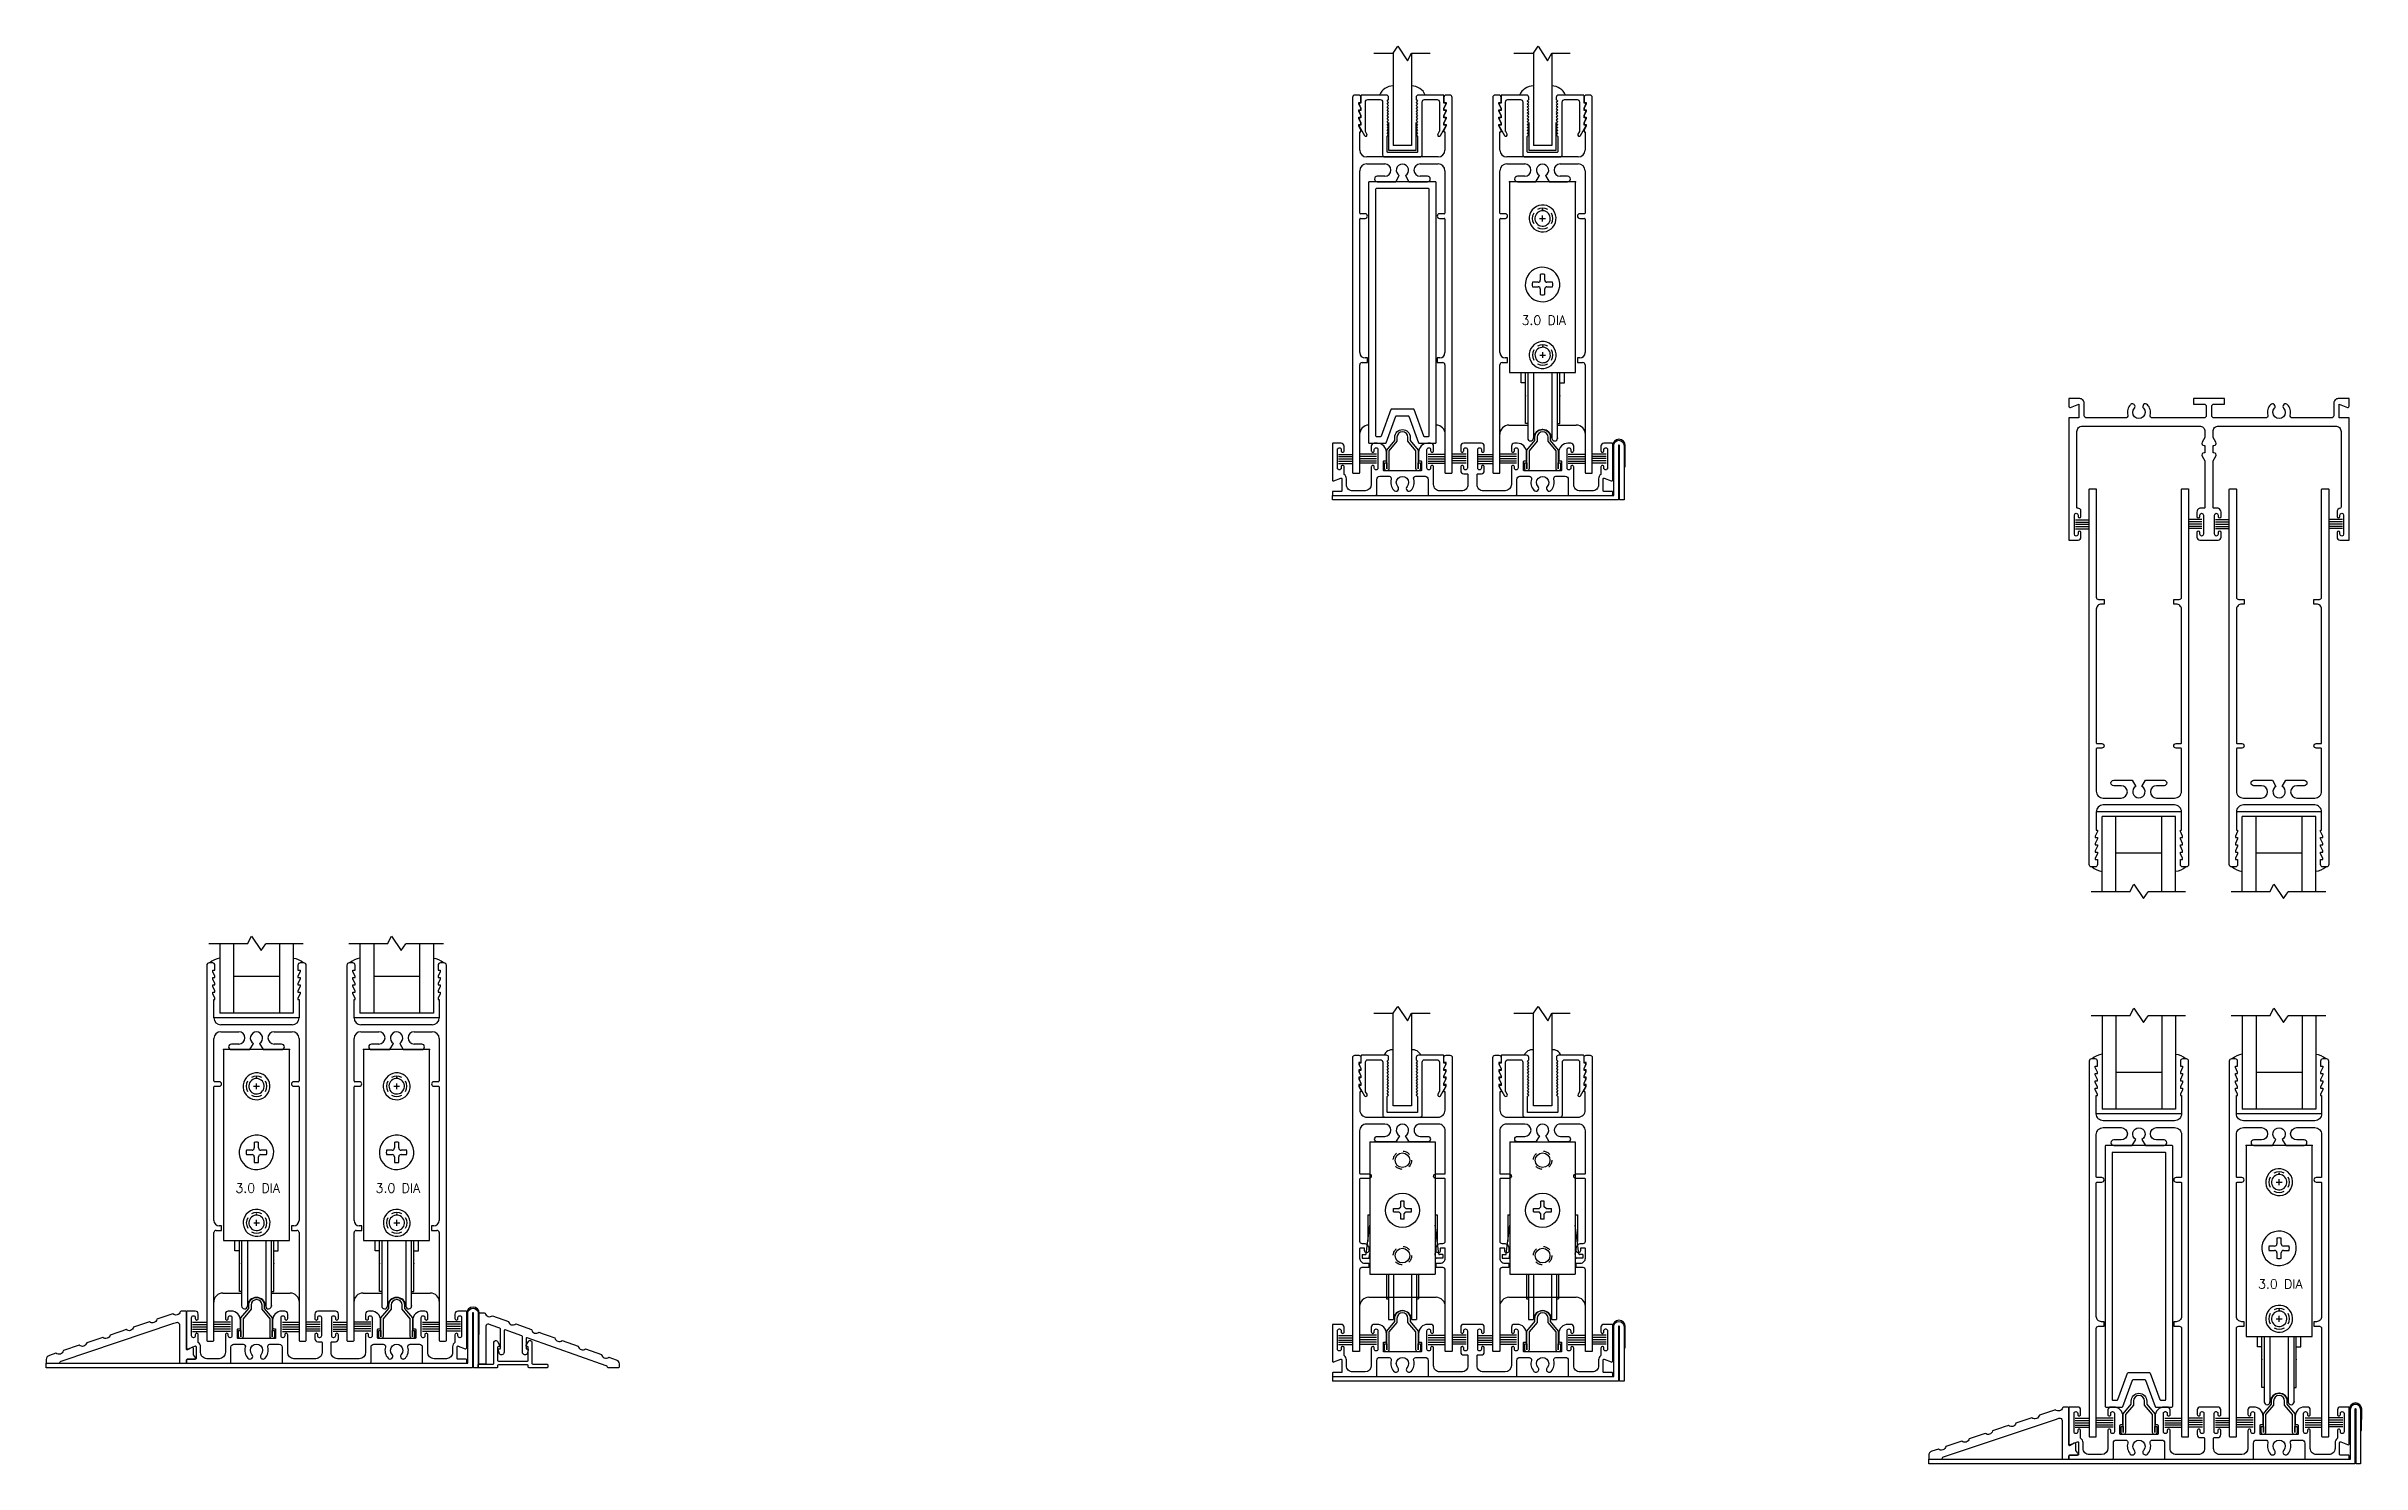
# Model space of a CAD drawing. Extents: x -31.7 to 55.9, y -31.6 to 29.
# Drawn here: x -8.7 to 22.83, y 9.65 to 28.96 of the extents above; entities that cross this region are included whole.
import ezdxf
from ezdxf.enums import TextEntityAlignment as Align

# ---------------------------------------------------------------- set-up
doc = ezdxf.new("R2010")
doc.units = 0
doc.header["$LTSCALE"] = 0.25
doc.header["$MEASUREMENT"] = 0
doc.linetypes.add('HIDDEN', pattern=[0.375, 0.25, -0.125])
doc.layers.get('0').update_dxf_attribs({"linetype": 'CONTINUOUS'})
for name, color, linetype in [('00', 7, 'CONTINUOUS'), ('FRAME', 1, 'CONTINUOUS'), ('GLASS', 7, 'CONTINUOUS'), ('GLASS-VINYL', 7, 'CONTINUOUS'), ('HEM COVER', 4, 'CONTINUOUS'), ('MISC', 7, 'CONTINUOUS'), ('RISER', 7, 'CONTINUOUS'), ('SASH', 5, 'CONTINUOUS'), ('SEAL', 7, 'CONTINUOUS'), ('SILL-PAN', 7, 'CONTINUOUS'), ('TEXT', 7, 'CONTINUOUS'), ('TRACK', 7, 'CONTINUOUS'), ('VENT', 5, 'CONTINUOUS')]:
    doc.layers.add(name, color=color, linetype=linetype)
doc.styles.get("Standard").update_dxf_attribs({"font": 'simplex.shx'})

# ---------------------------------------------------------------- blocks, each defined once
blk = doc.blocks.new('MAMMOTH B-RAIL')
at = {"color": 0}
for p, q in [((-0.677, 1.149), (-0.677, -3.96)), ((-0.596, 1.18), (-0.646, 1.18)), ((-0.595, 1.08), (-0.565, 1.08)), ((-0.595, 1.06), (-0.595, 1.08)), ((-0.565, 1), (-0.595, 1.06)), ((-0.595, 0.98), (-0.565, 0.98)), ((-0.595, 0.96), (-0.595, 0.98)), ((-0.565, 0.9), (-0.595, 0.96)), ((-0.565, 1.08), (-0.565, 1.149)), ((-0.565, 0.98), (-0.565, 1)), ((0.565, 1.149), (0.565, 1.08)), ((0.565, 1.08), (0.595, 1.08)), ((0.595, 1.06), (0.565, 1)), ((0.565, 1), (0.565, 0.98)), ((0.565, 0.98), (0.595, 0.98)), ((0.595, 0.96), (0.565, 0.9)), ((0.595, 1.08), (0.595, 1.06)), ((0.595, 0.98), (0.595, 0.96)), ((0.646, 1.18), (0.596, 1.18)), ((0.677, -3.96), (0.677, 1.149)), ((-0.595, 0.88), (-0.565, 0.88)), ((-0.595, 0.86), (-0.595, 0.88)), ((-0.565, 0.8), (-0.595, 0.86)), ((-0.595, 0.78), (-0.565, 0.78)), ((-0.595, 0.76), (-0.595, 0.78)), ((-0.565, 0.7), (-0.595, 0.76)), ((-0.58, 0.68), (-0.565, 0.68)), ((-0.58, 0.431), (-0.58, 0.68)), ((-0.565, 0.88), (-0.565, 0.9)), ((-0.565, 0.78), (-0.565, 0.8)), ((-0.565, 0.68), (-0.565, 0.7)), ((0.565, 0.9), (0.565, 0.88)), ((0.565, 0.88), (0.595, 0.88)), ((0.595, 0.86), (0.565, 0.8)), ((0.565, 0.8), (0.565, 0.78)), ((0.565, 0.78), (0.595, 0.78)), ((0.595, 0.76), (0.565, 0.7)), ((0.565, 0.7), (0.565, 0.68)), ((0.565, 0.68), (0.58, 0.68)), ((0.58, 0.68), (0.58, 0.431)), ((0.595, 0.88), (0.595, 0.86)), ((0.595, 0.78), (0.595, 0.76)), ((0.486, 0.337), (-0.486, 0.337)), ((-0.58, -0.427), (-0.58, 0.149)), ((-0.486, 0.243), (-0.241, 0.243)), ((-0.241, 0.075), (-0.342, 0.075)), ((-0.342, 0), (-0.09, 0)), ((-0.09, 0), (-0.042, 0.083)), ((0.042, 0.083), (0.09, 0)), ((0.09, 0), (0.342, 0)), ((0.241, 0.243), (0.486, 0.243)), ((0.342, 0.075), (0.241, 0.075)), ((0.58, 0.149), (0.58, -0.427)), ((-0.58, -2.328), (-0.58, -0.509)), ((-0.506, -0.437), (-0.57, -0.437)), ((-0.57, -0.499), (-0.506, -0.499)), ((0.57, -0.437), (0.506, -0.437)), ((0.506, -0.499), (0.57, -0.499)), ((0.58, -0.509), (0.58, -2.328)), ((-0.58, -3.96), (-0.58, -2.493)), ((-0.549, -2.462), (-0.475, -2.462)), ((-0.475, -2.4), (-0.508, -2.4)), ((-0.475, -2.462), (-0.475, -2.4)), ((0.475, -2.4), (0.475, -2.462)), ((0.508, -2.4), (0.475, -2.4)), ((0.475, -2.462), (0.549, -2.462)), ((0.58, -2.493), (0.58, -3.96)), ((-0.667, -3.97), (-0.59, -3.97)), ((0.59, -3.97), (0.667, -3.97))]:
    blk.add_line(p, q, dxfattribs=at)
for centre, radius, start, end in [((-0.646, 1.149), 0.031, 90, 180), ((-0.596, 1.149), 0.031, 0, 90), ((0.596, 1.149), 0.031, 90, 180), ((0.646, 1.149), 0.031, 360, 90), ((-0.486, 0.431), 0.094, 180, 270), ((0.486, 0.431), 0.094, 270, 0), ((-0.486, 0.149), 0.094, 90, 180), ((-0.342, 0.037), 0.0375, 90, 270), ((-0.241, 0.159), 0.084, 270, 90), ((0, 0.156), 0.084, 300, 240), ((0.241, 0.159), 0.084, 90, 270), ((0.342, 0.037), 0.0375, 270, 90), ((0.486, 0.149), 0.094, 0, 90), ((-0.57, -0.427), 0.01, 180, 270), ((-0.57, -0.509), 0.01, 90, 180), ((-0.506, -0.468), 0.031, 0, 90), ((-0.506, -0.468), 0.031, 270, 0), ((0.506, -0.468), 0.031, 90, 180), ((0.506, -0.468), 0.031, 180, 270), ((0.57, -0.427), 0.01, 270, 0), ((0.57, -0.509), 0.01, 360, 90), ((-0.508, -2.328), 0.072, 180, 270), ((-0.549, -2.493), 0.031, 90, 180), ((0.508, -2.328), 0.072, 270, 0), ((0.549, -2.493), 0.031, 0, 90), ((-0.667, -3.96), 0.01, 180, 270), ((-0.59, -3.96), 0.01, 270, 360), ((0.59, -3.96), 0.01, 180, 270), ((0.667, -3.96), 0.01, 270, 360)]:
    blk.add_arc(centre, radius, start, end, dxfattribs=at)
blk = doc.blocks.new('3742 2-track Sill')
blk.add_lwpolyline([(3.539, 0.052), (3.441, 0.052), (3.371, 0.052, -0.414214), (3.286, 0.137), (3.286, 0.324), (3.286, 0.378, 0.414214), (3.266, 0.398), (3.265, 0.398, 0.414214), (3.246, 0.379), (3.246, 0.363, -0.414214), (3.221, 0.338), (3.22, 0.338, -0.414214), (3.196, 0.363), (3.196, 0.614, -0.414214), (3.22, 0.638), (3.221, 0.638, -0.414214), (3.246, 0.614), (3.246, 0.598, 0.414214), (3.265, 0.578), (3.266, 0.578, 0.414214), (3.286, 0.598), (3.286, 0.66, 0.414214), (3.246, 0.7), (3.213, 0.7), (3.206, 0.7, 0.414214), (3.081, 0.575), (3.081, 0.47, 0.414214), (3.091, 0.46), (3.111, 0.46, -0.414214), (3.121, 0.45), (3.121, 0.335, -0.414214), (3.111, 0.325), (2.613, 0.325, -0.414214), (2.603, 0.335), (2.603, 0.45, -0.414214), (2.613, 0.46), (2.633, 0.46, 0.414214), (2.643, 0.47), (2.643, 0.575, 0.414214), (2.518, 0.7), (2.501, 0.7), (2.478, 0.7, 0.414214), (2.438, 0.66), (2.438, 0.598, 0.414214), (2.458, 0.578), (2.459, 0.578, 0.414214), (2.478, 0.598), (2.478, 0.614, -0.414214), (2.502, 0.638), (2.503, 0.638, -0.414214), (2.528, 0.614), (2.528, 0.363, -0.414214), (2.503, 0.338), (2.502, 0.338, -0.414214), (2.478, 0.363), (2.478, 0.379, 0.414214), (2.459, 0.398), (2.458, 0.398, 0.414214), (2.438, 0.378), (2.438, 0.324), (2.438, 0.14, -0.406851), (2.353, 0.052), (2.298, 0.052), (2.231, 0.052), (2.055, 0.052, -0.414214), (1.97, 0.137), (1.97, 0.175), (1.97, 0.274, -0.414214), (1.98, 0.284), (2.028, 0.284, 0.414214), (2.068, 0.324), (2.068, 0.378, 0.414214), (2.048, 0.398), (2.047, 0.398, 0.414214), (2.028, 0.379), (2.028, 0.363, -0.414214), (2.003, 0.338), (2.002, 0.338, -0.414214), (1.978, 0.363), (1.978, 0.614, -0.414214), (2.002, 0.638), (2.003, 0.638, -0.414214), (2.028, 0.614), (2.028, 0.598, 0.414214), (2.047, 0.578), (2.048, 0.578, 0.414214), (2.068, 0.598), (2.068, 0.66, 0.414214), (2.028, 0.7), (1.947, 0.7), (1.869, 0.7), (1.788, 0.7, 0.414214), (1.748, 0.66), (1.748, 0.598, 0.414214), (1.768, 0.578), (1.769, 0.578, 0.414214), (1.788, 0.598), (1.788, 0.614, -0.414214), (1.812, 0.638), (1.813, 0.638, -0.414214), (1.838, 0.614), (1.838, 0.363, -0.414214), (1.813, 0.338), (1.812, 0.338, -0.414214), (1.788, 0.363), (1.788, 0.379, 0.414214), (1.769, 0.398), (1.768, 0.398, 0.414214), (1.748, 0.378), (1.748, 0.324, 0.414214), (1.788, 0.284), (1.836, 0.284, -0.414214), (1.846, 0.274), (1.846, 0.175), (1.846, 0.137, -0.414214), (1.761, 0.052), (1.566, 0.052), (1.494, 0.052), (1.463, 0.052, -0.414214), (1.378, 0.137), (1.378, 0.324), (1.378, 0.378, 0.414214), (1.358, 0.398), (1.357, 0.398, 0.414214), (1.338, 0.379), (1.338, 0.363, -0.414214), (1.313, 0.338), (1.312, 0.338, -0.414214), (1.288, 0.363), (1.288, 0.614, -0.414214), (1.312, 0.638), (1.313, 0.638, -0.414214), (1.338, 0.614), (1.338, 0.598, 0.414214), (1.357, 0.578), (1.358, 0.578, 0.414214), (1.378, 0.598), (1.378, 0.66, 0.414214), (1.338, 0.7), (1.305, 0.7), (1.298, 0.7, 0.414214), (1.173, 0.575), (1.173, 0.47, 0.414214), (1.183, 0.46), (1.203, 0.46, -0.414214), (1.213, 0.45), (1.213, 0.335, -0.414214), (1.203, 0.325), (0.705, 0.325, -0.414214), (0.695, 0.335), (0.695, 0.45, -0.414214), (0.705, 0.46), (0.725, 0.46, 0.414214), (0.735, 0.47), (0.735, 0.575, 0.414214), (0.61, 0.7), (0.593, 0.7), (0.57, 0.7, 0.414214), (0.53, 0.66), (0.53, 0.598, 0.414214), (0.55, 0.578), (0.551, 0.578, 0.414214), (0.57, 0.598), (0.57, 0.614, -0.414214), (0.594, 0.638), (0.595, 0.638, -0.414214), (0.62, 0.614), (0.62, 0.363, -0.414214), (0.595, 0.338), (0.594, 0.338, -0.414214), (0.57, 0.363), (0.57, 0.379, 0.414214), (0.551, 0.398), (0.55, 0.398, 0.414214), (0.53, 0.378), (0.53, 0.324), (0.53, 0.14, -0.406851), (0.445, 0.052), (0.369, 0.052), (0.277, 0.052, -0.414214), (0.192, 0.137), (0.192, 0.215, 0.250492), (0.16, 0.275), (0.16, 0.378, 0.414214), (0.14, 0.398), (0.139, 0.398, 0.414214), (0.12, 0.379), (0.12, 0.363, -0.414214), (0.095, 0.338), (0.094, 0.338, -0.414214), (0.07, 0.363), (0.07, 0.614, -0.414214), (0.094, 0.638), (0.095, 0.638, -0.414214), (0.12, 0.614), (0.12, 0.598, 0.414214), (0.139, 0.578), (0.14, 0.578, 0.414214), (0.16, 0.598), (0.16, 0.66, 0.414214), (0.12, 0.7), (0.01, 0.7, 0.414214), (0, 0.69), (0, 0.292), (0, 0.202, 0.528549), (0.022, 0.188), (0.116, 0.225, -0.528549), (0.13, 0.215), (0.13, 0.054, -0.414214), (0.12, 0.044), (0.01, 0.044, 0.414214), (0, 0.034), (0, 0, 0.414214), (0.01, -0.01), (0.365, -0.01), (0.436, -0.01), (0.585, -0.01, 0.414214), (0.605, 0.01), (0.605, 0.21, -0.414214), (0.645, 0.25), (0.695, 0.25), (0.772, 0.25, -0.499657), (0.801, 0.21, 0.259642), (0.836, 0.06, 1), (0.892, 0.11, -2.247229), (1.016, 0.11, 1), (1.072, 0.06, 0.259642), (1.107, 0.21, -0.499657), (1.136, 0.25), (1.204, 0.25), (1.263, 0.25, -0.414214), (1.303, 0.21), (1.303, 0, 0.414214), (1.313, -0.01), (1.467, -0.01), (1.503, -0.01), (2.298, -0.01), (2.344, -0.01), (2.493, -0.01, 0.414214), (2.513, 0.01), (2.513, 0.21, -0.414214), (2.553, 0.25), (2.603, 0.25), (2.68, 0.25, -0.499657), (2.709, 0.21, 0.259642), (2.744, 0.06, 1), (2.8, 0.11, -2.247229), (2.924, 0.11, 1), (2.98, 0.06, 0.259642), (3.015, 0.21, -0.499657), (3.044, 0.25), (3.112, 0.25), (3.171, 0.25, -0.414214), (3.211, 0.21), (3.211, 0, 0.414214), (3.221, -0.01), (3.375, -0.01), (3.471, -0.01), (3.806, -0.01, 0.414214), (3.816, 0), (3.816, 0.034, 0.414214), (3.806, 0.044), (3.696, 0.044, -0.414214), (3.686, 0.054), (3.686, 0.215, -0.528549), (3.7, 0.225), (3.794, 0.188, 0.528549), (3.816, 0.202), (3.816, 0.292), (3.816, 0.69, 0.414214), (3.806, 0.7), (3.696, 0.7, 0.414214), (3.656, 0.66), (3.656, 0.598, 0.414214), (3.675, 0.578), (3.676, 0.578, 0.414214), (3.696, 0.598), (3.696, 0.614, -0.414214), (3.72, 0.638), (3.721, 0.638, -0.414214), (3.746, 0.614), (3.746, 0.363, -0.414214), (3.721, 0.338), (3.72, 0.338, -0.414214), (3.696, 0.363), (3.696, 0.379, 0.414214), (3.676, 0.398), (3.676, 0.398, 0.414214), (3.656, 0.378), (3.656, 0.275, 0.250492), (3.624, 0.215), (3.624, 0.137, -0.414214)], format="xyb", close=True)
blk = doc.blocks.new('A$C70F46C86')
at = {"color": 7}
for p, q in [((0.1006, 0.3532), (0.1006, 0.2596)), ((0.1944, 0.3532), (0.1006, 0.3532)), ((0.1162, 0.0231), (0.1162, 0.3376)), ((0.1162, 0.3376), (0.1787, 0.3376)), ((0.1787, 0.0231), (0.1787, 0.3376)), ((0.1944, 0.2596), (0.1944, 0.3532))]:
    blk.add_line(p, q, dxfattribs=at)
blk.add_lwpolyline([(0.2452, 0.0231), (0.1787, 0.0231), (0.1628, 0), (0.1302, 0.0491), (0.1162, 0.0231), (0.0533, 0.0231)], dxfattribs=at)
for centre, start, end in [((0.1162, 0.1855), 202.47772, 270.00084), ((0.1787, 0.1855), 269.99916, 337.52228)]:
    blk.add_arc(centre, 0.0506, start, end, dxfattribs=at)
at = {"layer": 'SASH'}
blk.add_lwpolyline([(0.1006, 0.1816), (0.0956, 0.1866), (0.1006, 0.1916), (0.0956, 0.1966), (0.1006, 0.2016), (0.0956, 0.2066), (0.1006, 0.2116), (0.0956, 0.2166), (0.1006, 0.2216), (0.0956, 0.2266), (0.1006, 0.2316), (0.0956, 0.2366), (0.1006, 0.2416), (0.0956, 0.2466), (0.1006, 0.2516), (0.0956, 0.2566), (0.1006, 0.2616), (0.0956, 0.2666), (0.1006, 0.2716), (0.0956, 0.2766), (0.1006, 0.2816), (0.0956, 0.2866), (0.1006, 0.2916), (0.0956, 0.2966), (0.1006, 0.3016), (0.0956, 0.3066), (0.0956, 0.3589, -0.414214), (0.0981, 0.3614), (0.1969, 0.3614, -0.414214), (0.1994, 0.3589), (0.1994, 0.3066), (0.1944, 0.3016), (0.1994, 0.2966), (0.1944, 0.2916), (0.1994, 0.2866), (0.1944, 0.2816), (0.1994, 0.2766), (0.1944, 0.2716), (0.1994, 0.2666), (0.1944, 0.2616), (0.1994, 0.2566), (0.1944, 0.2516), (0.1994, 0.2466), (0.1944, 0.2416), (0.1994, 0.2366), (0.1944, 0.2316), (0.1994, 0.2266), (0.1944, 0.2216), (0.1994, 0.2166), (0.1944, 0.2116), (0.1994, 0.2066), (0.1944, 0.2016), (0.1994, 0.1966), (0.1944, 0.1916), (0.1994, 0.1866), (0.1944, 0.1816), (0.1944, 0.1739, 0.414214), (0.2021, 0.1661), (0.2862, 0.1661, 0.414214), (0.2887, 0.1686), (0.2887, 0.1936), (0.295, 0.1936), (0.295, 0.1974), (0.2887, 0.2111), (0.2887, 0.2186), (0.295, 0.2186), (0.295, 0.2224), (0.2887, 0.2361), (0.2887, 0.2436), (0.295, 0.2436), (0.295, 0.2474), (0.2887, 0.2611), (0.2887, 0.2686), (0.295, 0.2686), (0.295, 0.2724), (0.2767, 0.3041, 1), (0.268, 0.2991), (0.2729, 0.2906, -0.131652), (0.2732, 0.2894), (0.2732, 0.1894, -0.414214), (0.2655, 0.1816), (0.2226, 0.1816, -0.414214), (0.2149, 0.1894), (0.2149, 0.3691, 0.414214), (0.2071, 0.3769), (0.0879, 0.3769, 0.414214), (0.0801, 0.3691), (0.0801, 0.1894, -0.414214), (0.0724, 0.1816), (0.0295, 0.1816, -0.414214), (0.0217, 0.1894), (0.0217, 0.2894, -0.131652), (0.0221, 0.2906), (0.027, 0.2991, 1), (0.0183, 0.3041), (0, 0.2724), (0, 0.2686), (0.0062, 0.2686), (0.0062, 0.2611), (0, 0.2474), (0, 0.2436), (0.0062, 0.2436), (0.0062, 0.2361), (0, 0.2224), (0, 0.2186), (0.0062, 0.2186), (0.0062, 0.2111), (0, 0.1974), (0, 0.1936), (0.0062, 0.1936), (0.0062, 0.1686, 0.414214), (0.0087, 0.1661), (0.0929, 0.1661, 0.414214), (0.1006, 0.1739)], format="xyb", close=True, dxfattribs=at)
blk = doc.blocks.new('FW1020 STD SILL')
blk.add_lwpolyline([(0.075, 0.457, 1), (-0.075, 0.457), (-0.075, 0.402), (-0.184, 0.272), (-0.184, 0.03, -1), (-0.244, 0.03), (-0.244, 0.109), (-0.214, 0.109), (-0.214, 0.027), (-0.214, 0.283), (-0.105, 0.413), (-0.105, 0.457, -1), (0.105, 0.457), (0.105, 0.413), (0.214, 0.283), (0.214, 0.027), (0.214, 0.109), (0.244, 0.109), (0.244, 0.03, -1), (0.184, 0.03), (0.184, 0.272), (0.075, 0.402)], format="xyb", close=True)
blk = doc.blocks.new('2-track head')
blk.add_lwpolyline([(1.983, -0.752), (1.983, -0.491, -1), (2.033, -0.491), (2.033, -0.509, 1), (2.073, -0.509), (2.073, -0.452, 0.348676), (2.033, -0.398), (1.973, -0.398, -0.414214), (1.963, -0.388), (1.963, 0.245), (2.001, 0.31, 0.57735), (1.975, 0.356), (1.963, 0.356), (1.963, 0.455), (1.975, 0.455, 0.57735), (2.001, 0.5), (1.963, 0.566), (1.963, 0.646, -0.414214), (2.038, 0.721), (3.631, 0.721, -0.414214), (3.706, 0.646), (3.706, -0.386, -0.373445), (3.697, -0.396, 0.383001), (3.651, -0.452), (3.651, -0.509, 1), (3.691, -0.509), (3.691, -0.491, -1), (3.741, -0.491), (3.741, -0.752, -1), (3.691, -0.752), (3.691, -0.729, 1), (3.651, -0.729), (3.651, -0.791, 0.414214), (3.691, -0.832), (3.816, -0.832), (3.816, 0.831), (3.681, 0.831), (3.681, 1.019), (3.794, 0.975, 0.528549), (3.816, 0.99), (3.816, 1.094), (3.668, 1.094, 0.414214), (3.606, 1.032), (3.606, 0.862, -0.414214), (3.575, 0.831), (3.045, 0.831, -0.485225), (3.015, 0.87, 0.248879), (2.978, 1.012, 1), (2.924, 0.963, -2.265582), (2.8, 0.963, 1), (2.746, 1.012, 0.248879), (2.709, 0.87, -0.485225), (2.679, 0.831), (1.976, 0.831, -0.414214), (1.945, 0.862), (1.945, 0.988, -0.414214), (1.976, 1.019), (2.118, 1.019), (2.118, 1.094), (1.698, 1.094), (1.698, 1.019), (1.84, 1.019, -0.414214), (1.871, 0.988), (1.871, 0.862, -0.414214), (1.84, 0.831), (1.137, 0.831, -0.485225), (1.107, 0.87, 0.248879), (1.07, 1.012, 1), (1.016, 0.963, -2.265582), (0.892, 0.963, 1), (0.838, 1.012, 0.248879), (0.801, 0.87, -0.485225), (0.771, 0.831), (0.241, 0.831, -0.414214), (0.21, 0.862), (0.21, 1.032, 0.414214), (0.148, 1.094), (0, 1.094), (0, 0.99, 0.528549), (0.022, 0.975), (0.135, 1.019), (0.135, 0.831), (0, 0.831), (0, -0.832), (0.125, -0.832, 0.414214), (0.165, -0.791), (0.165, -0.729, 1), (0.125, -0.729), (0.125, -0.752, -1), (0.075, -0.752), (0.075, -0.491, -1), (0.125, -0.491), (0.125, -0.509, 1), (0.165, -0.509), (0.165, -0.438, 0.443866), (0.121, -0.398, -0.443866), (0.11, -0.388), (0.11, 0.646, -0.414214), (0.185, 0.721), (1.778, 0.721, -0.414214), (1.853, 0.646), (1.853, 0.566), (1.815, 0.5, 0.57735), (1.841, 0.455), (1.853, 0.455), (1.853, 0.356), (1.841, 0.356, 0.57735), (1.815, 0.31), (1.853, 0.245), (1.853, -0.388, -0.414214), (1.843, -0.398), (1.783, -0.398, 0.348676), (1.743, -0.452), (1.743, -0.509, 1), (1.783, -0.509), (1.783, -0.491, -1), (1.833, -0.491), (1.833, -0.752, -1), (1.783, -0.752), (1.783, -0.729, 1), (1.743, -0.729), (1.743, -0.791, 0.414214), (1.783, -0.832), (1.908, -0.832), (2.033, -0.832, 0.414214), (2.073, -0.791), (2.073, -0.729, 1), (2.033, -0.729), (2.033, -0.752, -1)], format="xyb", close=True)
blk = doc.blocks.new('3027 MAMMOTH B-RAIL')
at = {"color": 0}
blk.add_lwpolyline([(0.475, -0.624, 0.414214), (0.506, -0.655), (0.57, -0.655, -0.414214), (0.58, -0.665), (0.58, -2.484, -0.414214), (0.508, -2.556), (0.475, -2.556), (0.475, -2.618), (0.549, -2.618, -0.414214), (0.58, -2.649), (0.58, -4.116, 0.414214), (0.59, -4.126), (0.667, -4.126, 0.414214), (0.677, -4.116), (0.677, 0.993, 0.414214), (0.646, 1.024), (0.596, 1.024, 0.414214), (0.565, 0.993), (0.565, 0.924), (0.595, 0.924), (0.595, 0.904), (0.565, 0.844), (0.565, 0.824), (0.595, 0.824), (0.595, 0.804), (0.565, 0.744), (0.565, 0.724), (0.595, 0.724), (0.595, 0.704), (0.565, 0.644), (0.565, 0.624), (0.595, 0.624), (0.595, 0.604), (0.565, 0.544), (0.565, 0.524), (0.58, 0.524), (0.58, 0.275, -0.414214), (0.486, 0.181), (-0.486, 0.181, -0.414214), (-0.58, 0.275), (-0.58, 0.524), (-0.565, 0.524), (-0.565, 0.544), (-0.595, 0.604), (-0.595, 0.624), (-0.565, 0.624), (-0.565, 0.644), (-0.595, 0.704), (-0.595, 0.724), (-0.565, 0.724), (-0.565, 0.744), (-0.595, 0.804), (-0.595, 0.824), (-0.565, 0.824), (-0.565, 0.844), (-0.595, 0.904), (-0.595, 0.924), (-0.565, 0.924), (-0.565, 0.993, 0.414214), (-0.596, 1.024), (-0.646, 1.024, 0.414214), (-0.677, 0.993), (-0.677, -4.116, 0.414214), (-0.667, -4.126), (-0.59, -4.126, 0.414214), (-0.58, -4.116), (-0.58, -2.649, -0.414214), (-0.549, -2.618), (-0.475, -2.618), (-0.475, -2.556), (-0.508, -2.556, -0.414214), (-0.58, -2.484), (-0.58, -0.665, -0.414214), (-0.57, -0.655), (-0.506, -0.655, 0.414214), (-0.475, -0.624, 0.414214), (-0.506, -0.593), (-0.57, -0.593, -0.414214), (-0.58, -0.583), (-0.58, -0.007, -0.414214), (-0.486, 0.087), (-0.241, 0.087, -1), (-0.241, -0.081), (-0.343, -0.081, 1), (-0.343, -0.156), (-0.09, -0.156), (-0.042, -0.073, -3.732051), (0.042, -0.073), (0.09, -0.156), (0.342, -0.156, 1), (0.342, -0.081), (0.241, -0.081, -1), (0.241, 0.087), (0.486, 0.087, -0.414214), (0.58, -0.007), (0.58, -0.583, -0.414214), (0.57, -0.593), (0.506, -0.593, 0.414214)], format="xyb", close=True, dxfattribs=at)
blk = doc.blocks.new('Roller Assy 3p0 Dia - Side(EX)')
at = {"color": 7}
for p, q in [((-0.45, 0), (-0.45, -2.6)), ((0.45, 0), (-0.45, 0)), ((0.45, -2.6), (0.45, 0)), ((-0.06, -1.37), (-0.137, -1.37)), ((-0.137, -1.43), (-0.06, -1.43)), ((-0.03, -1.263), (-0.03, -1.34)), ((-0.03, -1.46), (-0.03, -1.537)), ((0.03, -1.34), (0.03, -1.263)), ((0.03, -1.537), (0.03, -1.46)), ((0.137, -1.37), (0.06, -1.37)), ((0.06, -1.43), (0.137, -1.43)), ((-0.45, -2.6), (0.45, -2.6)), ((-0.293, -2.74), (-0.293, -2.6)), ((-0.231, -2.74), (-0.293, -2.74)), ((0.235, -2.74), (0.297, -2.74)), ((0.297, -2.74), (0.297, -2.6))]:
    blk.add_line(p, q, dxfattribs=at)
at = {"linetype": 'Continuous'}
for p, q in [((-0.039, -0.5), (0.041, -0.5)), ((0.001, -0.54), (0.001, -0.46)), ((-0.038, -2.36), (0.042, -2.36)), ((0.002, -2.4), (0.002, -2.32))]:
    blk.add_line(p, q, dxfattribs=at)
for p, q in [((-0.233, -3.294), (-0.233, -2.6)), ((-0.202, -2.6), (-0.202, -3.492)), ((-0.124, -2.6), (-0.124, -3.494)), ((0.126, -2.6), (0.126, -3.494)), ((0.204, -3.492), (0.204, -2.6)), ((0.235, -3.294), (0.235, -2.6)), ((-0.202, -3.294), (-0.233, -3.294)), ((0.204, -3.294), (0.235, -3.294))]:
    blk.add_line(p, q)
at = {"color": 7}
for centre, radius, start, end in [((0.001, -0.5), 0.183, 106.169, 106.1378), ((0.001, -0.5), 0.105, 131.0231, 130.9828), ((0, -1.4), 0.235, 117.4668, 117.4309), ((0, -1.4), 0.14, 77.6505, 102.3495), ((0, -1.4), 0.14, 167.6505, 192.3495), ((-0.06, -1.34), 0.03, 270, 0), ((-0.06, -1.46), 0.03, 0, 90), ((0, -1.4), 0.14, 257.6505, 282.3495), ((0.06, -1.34), 0.03, 180, 270), ((0.06, -1.46), 0.03, 90, 180), ((0, -1.4), 0.14, 347.6505, 12.3495), ((0.002, -2.36), 0.183, 106.169, 106.1378), ((0.002, -2.36), 0.105, 131.0231, 130.9828)]:
    blk.add_arc(centre, radius, start, end, dxfattribs=at)
at = {"color": 7, "linetype": 'Continuous'}
for centre, start, end in [((0.001, -0.5), 150, 210), ((0.001, -0.5), 60, 120), ((0.001, -0.5), 240, 300), ((0.001, -0.5), 330, 30), ((0.002, -2.36), 150, 210), ((0.002, -2.36), 60, 120), ((0.002, -2.36), 240, 300), ((0.002, -2.36), 330, 30)]:
    blk.add_arc(centre, 0.14, start, end, dxfattribs=at)
for centre, radius, start, end in [((0.001, -3.5), 0.125, 2.8293, 177.1707), ((-0.163, -3.492), 0.0391, 180, 357.1707), ((0.165, -3.492), 0.0391, 182.8293, 0)]:
    blk.add_arc(centre, radius, start, end)
at = {"color": 7, "linetype": 'ByBlock'}
for p in [(-0.45, 0), (0.45, 0), (0.001, -0.38), (0.002, -2.24)]:
    blk.add_point(p, dxfattribs=at)
at = {"color": 0, "linetype": 'ByBlock'}
for p in [(-0.45, 0), (-0.45, 0), (0.45, 0), (0.45, 0), (-0.233, -2.915), (0.235, -2.915), (0.001, -3.375), (-0.124, -3.494), (0.204, -3.492)]:
    blk.add_point(p, dxfattribs=at)
blk.add_text('3.0 DIA', height=0.125).set_placement((0.017, -1.949), align=Align.CENTER)
blk = doc.blocks.new('3762 Mammoth Setting Block')
for points in [[(0.079, -3.187, -0.315299), (0.088, -3.194), (0.22, -3.555, 0.315299), (0.229, -3.562), (0.45, -3.562, 0.414214), (0.46, -3.552), (0.46, -0.01, 0.414214), (0.45, 0), (-0.45, 0, 0.414214), (-0.46, -0.01), (-0.46, -3.552, 0.414214), (-0.45, -3.562), (-0.229, -3.562, 0.315299), (-0.22, -3.555), (-0.088, -3.194, -0.315299), (-0.079, -3.187)], [(0.144, -3.093, -0.315299), (0.154, -3.1), (0.285, -3.461, 0.315299), (0.295, -3.468), (0.356, -3.468, 0.414214), (0.366, -3.458), (0.366, -0.104, 0.414214), (0.356, -0.094), (-0.356, -0.094, 0.414214), (-0.366, -0.104), (-0.366, -3.458, 0.414214), (-0.356, -3.468), (-0.295, -3.468, 0.315299), (-0.285, -3.461), (-0.154, -3.1, -0.315299), (-0.144, -3.093)]]:
    blk.add_lwpolyline(points, format="xyb", close=True)
blk = doc.blocks.new('3752 RISER')
at = {"color": 1}
blk.add_lwpolyline([(0.122, -0.364), (0.095, -0.328), (0.095, -0.241, 0.57735), (0.071, -0.227), (0.015, -0.259, -0.57735), (0, -0.25), (0, 0.25, 0.414214), (-0.016, 0.266), (-0.07, 0.266, 0.321849), (-0.085, 0.255, -0.530341), (-0.184, 0.228), (-0.402, 0.155, -0.564933), (-0.503, 0.121), (-0.721, 0.048, -0.564933), (-0.821, 0.014), (-0.88, -0.005), (-0.933, -0.023), (-1.039, -0.059, -0.564933), (-1.14, -0.092), (-1.358, -0.165, -0.564933), (-1.459, -0.199), (-1.676, -0.272, -0.564933), (-1.777, -0.306), (-1.866, -0.336, 0.322343), (-1.908, -0.394), (-1.908, -0.444), (-1.727, -0.444, -0.324941), (-1.706, -0.414), (-0.17, 0.101), (-0.135, 0.113, -0.512467), (-0.094, 0.083), (-0.094, -0.386), (-0.094, -0.434, 0.414214), (-0.084, -0.444), (-0.01, -0.444, 0.414214), (0, -0.434), (0, -0.4, -0.414214), (0.01, -0.39), (0.109, -0.39, 0.614986)], format="xyb", close=True, dxfattribs=at)
blk = doc.blocks.new('3709 B-RAIL')
blk.add_line((-0.458, -2.273), (0.458, -2.273))
blk.add_lwpolyline([(0.489, 0.087), (0.242, 0.087, 1.000001), (0.242, -0.081), (0.343, -0.081, -1), (0.343, -0.156), (0.09, -0.156), (0.042, -0.073, 0.767327), (0, 0.084, 0.767327), (-0.042, -0.073), (-0.09, -0.156), (-0.342, -0.156, -1), (-0.342, -0.081), (-0.241, -0.081, 0.999999), (-0.241, 0.087), (-0.489, 0.087, 0.414214), (-0.583, -0.007), (-0.583, -0.583, 0.414214), (-0.573, -0.593), (-0.456, -0.593, -1), (-0.456, -0.655), (-0.573, -0.655, 0.414214), (-0.583, -0.665), (-0.583, -1.441), (-0.583, -1.485), (-0.583, -1.509, 0.414214), (-0.552, -1.54), (-0.525, -1.54, -0.414214), (-0.458, -1.607), (-0.458, -1.639, -0.414214), (-0.484, -1.665), (-0.489, -1.665, -0.414214), (-0.515, -1.639), (-0.515, -1.612, 0.414214), (-0.525, -1.602), (-0.573, -1.602, 0.414214), (-0.583, -1.612), (-0.583, -1.74, 0.414214), (-0.516, -1.807), (-0.477, -1.807), (-0.468, -1.807, -0.414214), (-0.458, -1.817), (-0.458, -1.859, -0.414214), (-0.468, -1.869), (-0.552, -1.869, 0.414214), (-0.583, -1.9), (-0.583, -1.917), (-0.583, -1.967), (-0.583, -3.003, -0.414214), (-0.593, -3.013), (-0.667, -3.013, -0.414214), (-0.677, -3.003), (-0.677, 0.993, -0.414214), (-0.646, 1.024), (-0.595, 1.024, -0.414214), (-0.565, 0.994), (-0.565, 0.924), (-0.595, 0.924), (-0.595, 0.904), (-0.565, 0.844), (-0.565, 0.824), (-0.595, 0.824), (-0.595, 0.804), (-0.565, 0.744), (-0.565, 0.724), (-0.595, 0.724), (-0.595, 0.704), (-0.565, 0.644), (-0.565, 0.624), (-0.595, 0.624), (-0.595, 0.604), (-0.565, 0.544), (-0.565, 0.524), (-0.58, 0.524), (-0.58, 0.275, 0.414214), (-0.486, 0.181), (0, 0.181), (0.486, 0.181, 0.414214), (0.58, 0.275), (0.58, 0.524), (0.565, 0.524), (0.565, 0.544), (0.595, 0.604), (0.595, 0.624), (0.565, 0.624), (0.565, 0.644), (0.595, 0.704), (0.595, 0.724), (0.565, 0.724), (0.565, 0.744), (0.595, 0.804), (0.595, 0.824), (0.565, 0.824), (0.565, 0.844), (0.595, 0.904), (0.595, 0.924), (0.565, 0.924), (0.565, 0.994, -0.414214), (0.595, 1.024), (0.646, 1.024, -0.414214), (0.677, 0.993), (0.677, -3.003, -0.414214), (0.667, -3.013), (0.593, -3.013, -0.414214), (0.583, -3.003), (0.583, -1.9, 0.414214), (0.552, -1.869), (0.468, -1.869, -0.414214), (0.458, -1.859), (0.458, -1.817, -0.414214), (0.468, -1.807), (0.477, -1.807), (0.516, -1.807, 0.414214), (0.583, -1.74), (0.583, -1.612, 0.414214), (0.573, -1.602), (0.525, -1.602, 0.414214), (0.515, -1.612), (0.515, -1.639, -0.414214), (0.489, -1.665), (0.484, -1.665, -0.414214), (0.458, -1.639), (0.458, -1.607, -0.414214), (0.525, -1.54), (0.552, -1.54, 0.414214), (0.583, -1.509), (0.583, -0.665, 0.414214), (0.573, -0.655), (0.456, -0.655, -1), (0.456, -0.593), (0.573, -0.593, 0.414214), (0.583, -0.583), (0.583, -0.007, 0.414214)], format="xyb", close=True)
for centre, start, end in [((-0.458, -2.398), 90, 180), ((0.458, -2.398), 0, 90)]:
    blk.add_arc(centre, 0.125, start, end)
blk = doc.blocks.new('STD ROLLER(1070SERIES)_FW-1040')
for p, q in [((-0.445, 2.299), (-0.445, 0.499)), ((-0.445, 2.299), (0.445, 2.299)), ((0.445, 2.299), (0.445, 0.499)), ((-0.472, 1.306), (-0.472, 0.944)), ((-0.123, 1.389), (-0.048, 1.389)), ((-0.123, 1.344), (-0.123, 1.389)), ((-0.123, 1.344), (-0.048, 1.344)), ((-0.048, 1.389), (-0.022, 1.414)), ((-0.022, 1.318), (-0.048, 1.344)), ((-0.022, 1.414), (-0.022, 1.489)), ((0.022, 1.489), (-0.022, 1.489)), ((-0.022, 1.244), (-0.022, 1.318)), ((0.022, 1.414), (0.022, 1.489)), ((0.048, 1.389), (0.022, 1.414)), ((0.022, 1.318), (0.048, 1.344)), ((0.022, 1.244), (0.022, 1.318)), ((0.048, 1.389), (0.123, 1.389)), ((0.048, 1.344), (0.123, 1.344)), ((0.123, 1.344), (0.123, 1.389)), ((0.473, 1.306), (0.473, 0.944)), ((-0.494, 0.772), (-0.445, 1.164)), ((0.022, 1.244), (-0.022, 1.244)), ((0.494, 0.772), (0.445, 1.164)), ((-0.55, 0.764), (-0.55, 0.714)), ((-0.55, 0.764), (-0.504, 0.764)), ((-0.55, 0.714), (-0.462, 0.714)), ((-0.452, 0.722), (-0.445, 0.777)), ((0.452, 0.722), (0.445, 0.777)), ((0.55, 0.714), (0.462, 0.714)), ((0.55, 0.764), (0.504, 0.764)), ((0.55, 0.764), (0.55, 0.714)), ((-0.445, 0.499), (0.445, 0.499)), ((-0.217, 0.499), (-0.217, 0.162)), ((-0.19, 0.499), (-0.19, -0.122)), ((-0.122, 0.499), (-0.122, -0.122)), ((0.122, 0.499), (0.122, -0.122)), ((0.19, 0.499), (0.19, -0.122)), ((0.217, 0.499), (0.217, 0.162)), ((-0.217, 0.162), (-0.19, 0.162)), ((0.19, 0.162), (0.217, 0.162)), ((-0.19, -0.122), (-0.122, -0.122)), ((0.122, -0.122), (0.19, -0.122))]:
    blk.add_line(p, q)
at = {"color": 7}
for p, q in [((-0.472, 1.306), (-0.445, 1.306)), ((0.445, 1.306), (0.473, 1.306))]:
    blk.add_line(p, q, dxfattribs=at)
at = {"linetype": 'HIDDEN'}
for centre in [(0, 2.049), (0, 0.749)]:
    blk.add_circle(centre, 0.125, dxfattribs=at)
for centre, radius in [((0, 2.049), 0.1), ((0, 1.366), 0.232), ((0, 0.749), 0.1)]:
    blk.add_circle(centre, radius)
for centre, radius, start, end in [((-0.504, 0.774), 0.01, 270, 352.875), ((-0.462, 0.724), 0.01, 270, 352.875), ((0.462, 0.724), 0.01, 187.125, 270), ((0.504, 0.774), 0.01, 187.125, 270), ((0, -0.122), 0.122, 0, 180)]:
    blk.add_arc(centre, radius, start, end)
blk = doc.blocks.new('3013 SGD')
blk.add_lwpolyline([(-0.188, 0.781), (-0.207, 0.761), (-0.188, 0.741), (-0.207, 0.721), (-0.188, 0.701), (-0.207, 0.681), (-0.188, 0.661), (-0.207, 0.641), (-0.188, 0.621), (-0.207, 0.601), (-0.188, 0.581), (-0.207, 0.561), (-0.188, 0.541), (-0.207, 0.521), (-0.188, 0.501), (-0.207, 0.481), (-0.188, 0.461), (-0.207, 0.441), (-0.188, 0.421), (-0.207, 0.401), (-0.188, 0.381), (-0.207, 0.361), (-0.188, 0.341), (-0.207, 0.321), (-0.188, 0.301), (-0.207, 0.281), (-0.207, 0.072, 0.414214), (-0.197, 0.062), (0.197, 0.062, 0.414214), (0.207, 0.072), (0.207, 0.281), (0.188, 0.301), (0.207, 0.321), (0.188, 0.341), (0.207, 0.361), (0.188, 0.381), (0.207, 0.401), (0.188, 0.421), (0.207, 0.441), (0.188, 0.461), (0.207, 0.481), (0.188, 0.501), (0.207, 0.521), (0.188, 0.541), (0.207, 0.561), (0.188, 0.581), (0.207, 0.601), (0.188, 0.621), (0.207, 0.641), (0.188, 0.661), (0.207, 0.681), (0.188, 0.701), (0.207, 0.721), (0.188, 0.741), (0.207, 0.761), (0.188, 0.781), (0.188, 0.812, -0.414214), (0.218, 0.843), (0.555, 0.843, -0.414214), (0.565, 0.833), (0.565, 0.733), (0.59, 0.733), (0.59, 0.718), (0.565, 0.663), (0.565, 0.633), (0.59, 0.633), (0.59, 0.618), (0.565, 0.563), (0.565, 0.533), (0.59, 0.533), (0.59, 0.518), (0.565, 0.463), (0.565, 0.433), (0.59, 0.433), (0.59, 0.418), (0.517, 0.291, -1), (0.482, 0.311), (0.502, 0.345, 0.131652), (0.503, 0.35), (0.503, 0.75, 0.414214), (0.472, 0.781), (0.3, 0.781, 0.414214), (0.269, 0.75), (0.269, 0.031, -0.414214), (0.239, 0), (-0.239, 0, -0.414214), (-0.269, 0.031), (-0.269, 0.75, 0.414214), (-0.3, 0.781), (-0.472, 0.781, 0.414214), (-0.503, 0.75), (-0.503, 0.35, 0.131652), (-0.502, 0.345), (-0.482, 0.311, -1), (-0.517, 0.291), (-0.59, 0.418), (-0.59, 0.433), (-0.565, 0.433), (-0.565, 0.463), (-0.59, 0.518), (-0.59, 0.533), (-0.565, 0.533), (-0.565, 0.563), (-0.59, 0.618), (-0.59, 0.633), (-0.565, 0.633), (-0.565, 0.663), (-0.59, 0.718), (-0.59, 0.733), (-0.565, 0.733), (-0.565, 0.833, -0.414214), (-0.555, 0.843), (-0.218, 0.843, -0.414214), (-0.188, 0.812)], format="xyb", close=True)
blk = doc.blocks.new('*U154')
at = {"layer": 'GLASS'}
for p, q in [((0.471, -0.572), (0.471, 0.687)), ((0.471, 0.687), (0.721, 0.687)), ((0.721, 0.687), (0.721, -0.572))]:
    blk.add_line(p, q, dxfattribs=at)
for centre, start, end in [((0.458, 0.045), 201.7735, 275.9958), ((0.734, 0.045), 264.0042, 338.2265)]:
    blk.add_arc(centre, 0.12, start, end, dxfattribs=at)
at = {"layer": 'VENT', "xscale": -1, "rotation": 180}
blk.add_blockref('3013 SGD', (0.596, 0.843), dxfattribs=at)

msp = doc.modelspace()

# ---------------------------------------------------------------- linework, layer by layer
at = {"color": 7}
for points in [[(9.37669, 15.78977), (9.64253, 15.78977), (9.7062, 15.88203), (9.83672, 15.6855), (9.89253, 15.78977), (10.14449, 15.78977)], [(11.28469, 15.78977), (11.55053, 15.78977), (11.6142, 15.88203), (11.74472, 15.6855), (11.80053, 15.78977), (12.05249, 15.78977)]]:
    msp.add_lwpolyline(points, dxfattribs=at)
at = {"layer": 'FRAME'}
for points in [[(-0.9067, 10.96073), (-1.0527, 10.96073, 0.28998259), (-1.07315, 10.98685), (-2.14984, 11.36999, 0.51828607), (-2.1632, 11.36057), (-2.1632, 11.22803, 0.41421356), (-2.1532, 11.21803), (-2.14286, 11.21803, -0.49314543), (-2.1332, 11.20544), (-2.14439, 11.16367, -0.87697646), (-2.2132, 11.17273), (-2.2132, 11.38548, 0.31727482), (-2.21984, 11.3949), (-2.44984, 11.47675, 0.51828607), (-2.4632, 11.46733), (-2.4632, 11.17273, -0.87697646), (-2.532, 11.16367), (-2.5432, 11.20544, -0.49314543), (-2.53354, 11.21803), (-2.5232, 11.21803, 0.41421356), (-2.5132, 11.22803), (-2.5132, 11.49224, 0.31727482), (-2.51984, 11.50166), (-2.63767, 11.54359), (-2.6693, 11.55485, 0.51828607), (-2.7107, 11.52564), (-2.7107, 11.10856), (-2.7107, 11.02073, -0.41421356), (-2.7207, 11.01073), (-2.7947, 11.01073, -0.41421356), (-2.8047, 11.02073), (-2.8047, 11.67971), (-2.8047, 11.69473, -0.41421356), (-2.7887, 11.71073), (-2.73729, 11.71073, -0.08567887), (-2.73193, 11.70981), (-2.72095, 11.7059, 0.56493268), (-2.62089, 11.6703), (-2.4044, 11.59326, 0.56493268), (-2.30433, 11.55765), (-2.08784, 11.48061, 0.56493268), (-1.98778, 11.445), (-1.92964, 11.42431), (-1.87736, 11.40571), (-1.77129, 11.36796, 0.56493268), (-1.67123, 11.33235), (-1.45473, 11.25531, 0.56493268), (-1.35467, 11.21971), (-1.13818, 11.14267, 0.56493268), (-1.03812, 11.10706), (-0.93791, 11.0714, -0.31727482), (-0.8967, 11.01299), (-0.8967, 10.97073, -0.41421356)], [(-2.13311, 11.06073), (-2.13311, 11.23873, 0.41421356), (-2.14311, 11.24873), (-2.1479, 11.24873, -0.57735027), (-2.16089, 11.27123), (-2.13207, 11.32114, -0.26794919), (-2.11475, 11.33114), (-2.10311, 11.33114, -0.41421356), (-2.08311, 11.31114), (-2.08311, 11.02073, 0.41421356), (-2.07311, 11.01073), (-1.87811, 11.01073, -0.41421356), (-1.86811, 11.00073), (-1.86811, 10.97073, -0.41421356), (-1.87811, 10.96073), (-2.12311, 10.96073, -0.41421356), (-2.13311, 10.97073), (-2.13311, 10.99073, 0.41421356), (-2.14311, 11.00073), (-2.54111, 11.00073, 0.41421356), (-2.55111, 10.99073), (-2.55111, 10.97073, -0.41421356), (-2.56111, 10.96073), (-2.80661, 10.96073, -0.41421356), (-2.81661, 10.97073), (-2.81661, 11.00073, -0.41421356), (-2.80661, 11.01073), (-2.61111, 11.01073, 0.41421356), (-2.60111, 11.02073), (-2.60111, 11.31114, -0.41421356), (-2.58111, 11.33114), (-2.56946, 11.33114, -0.26794919), (-2.55214, 11.32114), (-2.52333, 11.27123, -0.57735027), (-2.53632, 11.24873), (-2.54111, 11.24873, 0.41421356), (-2.55111, 11.23873), (-2.55111, 11.06073, 0.41421356), (-2.54111, 11.05073), (-2.14311, 11.05073, 0.41421356)]]:
    msp.add_lwpolyline(points, format="xyb", close=True, dxfattribs=at)
at = {"layer": 'GLASS-VINYL'}
for p, q in [((20.37384, 18.53273), (19.21385, 18.53273)), ((20.29381, 18.47033), (19.29381, 18.47033)), ((19.29381, 17.44519), (19.29381, 18.47033)), ((19.48131, 17.44519), (19.48131, 18.47033)), ((20.10631, 17.44519), (20.10631, 18.47033)), ((20.29381, 17.44519), (20.29381, 18.47033)), ((22.28184, 18.53273), (21.12185, 18.53273)), ((21.20181, 17.44519), (21.20181, 18.47033)), ((22.20181, 18.47033), (21.20181, 18.47033)), ((21.38931, 17.44519), (21.38931, 18.47033)), ((22.01431, 17.44519), (22.01431, 18.47033)), ((22.20181, 17.44519), (22.20181, 18.47033)), ((20.10631, 17.97016), (19.48131, 17.97016)), ((22.01431, 17.97016), (21.38931, 17.97016)), ((19.66885, 17.44519), (19.14233, 17.44519)), ((19.66885, 17.44519), (19.72466, 17.54946)), ((19.72466, 17.54946), (19.85517, 17.35293)), ((19.85517, 17.35293), (19.91885, 17.44519)), ((20.4292, 17.44519), (19.91885, 17.44519)), ((21.57685, 17.44519), (21.05033, 17.44519)), ((21.57685, 17.44519), (21.63266, 17.54946)), ((21.63266, 17.54946), (21.76317, 17.35293)), ((21.76317, 17.35293), (21.82685, 17.44519)), ((22.3372, 17.44519), (21.82685, 17.44519)), ((-5.95821, 16.73509), (-6.48472, 16.73509)), ((-6.33324, 16.73509), (-6.33324, 15.78845)), ((-6.14574, 16.73509), (-6.14574, 15.78845)), ((-5.95821, 16.73509), (-5.90239, 16.83936)), ((-5.90239, 16.83936), (-5.77188, 16.64283)), ((-5.77188, 16.64283), (-5.70821, 16.73509)), ((-5.19786, 16.73509), (-5.70821, 16.73509)), ((-5.52074, 16.73509), (-5.52074, 15.78845)), ((-5.33324, 16.73509), (-5.33324, 15.78845)), ((-4.05021, 16.73509), (-4.57672, 16.73509)), ((-4.42524, 16.73509), (-4.42524, 15.78845)), ((-4.23774, 16.73509), (-4.23774, 15.78845)), ((-4.05021, 16.73509), (-3.99439, 16.83936)), ((-3.99439, 16.83936), (-3.86388, 16.64283)), ((-3.86388, 16.64283), (-3.80021, 16.73509)), ((-3.28986, 16.73509), (-3.80021, 16.73509)), ((-3.61274, 16.73509), (-3.61274, 15.78845)), ((-3.42524, 16.73509), (-3.42524, 15.78845)), ((-5.52074, 16.28862), (-6.14574, 16.28862)), ((-3.61274, 16.28862), (-4.23774, 16.28862)), ((-5.33324, 15.78845), (-6.33324, 15.78845)), ((-3.42524, 15.78845), (-4.42524, 15.78845)), ((19.66885, 15.75607), (19.72466, 15.86033)), ((19.72466, 15.86033), (19.85517, 15.66381)), ((21.57685, 15.75607), (21.63266, 15.86033)), ((21.63266, 15.86033), (21.76317, 15.66381)), ((-5.25321, 15.72605), (-6.4132, 15.72605)), ((-3.34521, 15.72605), (-4.5052, 15.72605)), ((19.66885, 15.75607), (19.14233, 15.75607)), ((19.29381, 15.75607), (19.29381, 14.48093)), ((19.48131, 15.75607), (19.48131, 14.48093)), ((19.85517, 15.66381), (19.91885, 15.75607)), ((20.4292, 15.75607), (19.91885, 15.75607)), ((20.10631, 15.75607), (20.10631, 14.48093)), ((20.29381, 15.75607), (20.29381, 14.48093)), ((21.57685, 15.75607), (21.05033, 15.75607)), ((21.20181, 15.75607), (21.20181, 14.48093)), ((21.38931, 15.75607), (21.38931, 14.48093)), ((21.76317, 15.66381), (21.82685, 15.75607)), ((22.3372, 15.75607), (21.82685, 15.75607)), ((22.01431, 15.75607), (22.01431, 14.48093)), ((22.20181, 15.75607), (22.20181, 14.48093)), ((20.10631, 14.9811), (19.48131, 14.9811)), ((22.01431, 14.9811), (21.38931, 14.9811)), ((20.37384, 14.41853), (19.21385, 14.41853)), ((20.29381, 14.48093), (19.29381, 14.48093)), ((22.28184, 14.41853), (21.12185, 14.41853)), ((22.20181, 14.48093), (21.20181, 14.48093))]:
    msp.add_line(p, q, dxfattribs=at)
for centre, start, end in [((19.31216, 17.93869), 224.935627, 265.182257), ((20.2775, 17.94079), 274.280755, 314.252642), ((21.22016, 17.93869), 224.935627, 265.182257), ((22.1855, 17.94079), 274.280755, 314.252642), ((-6.31489, 16.32009), 94.817743, 135.064373), ((-5.34955, 16.31799), 45.747358, 85.719245), ((-4.40689, 16.32009), 94.817743, 135.064373), ((-3.44155, 16.31799), 45.747358, 85.719245), ((19.31216, 15.01257), 94.817743, 135.064373), ((20.2775, 15.01047), 45.747358, 85.719245), ((21.22016, 15.01257), 94.817743, 135.064373), ((22.1855, 15.01047), 45.747358, 85.719245)]:
    msp.add_arc(centre, 0.2185, start, end, dxfattribs=at)
at = {"layer": 'HEM COVER'}
for points in [[(12.62967, 23.52255), (12.63017, 23.23255), (12.64517, 23.23255), (12.64467, 23.52255, -1), (12.78467, 23.52255), (12.78417, 23.23255), (12.79917, 23.23255), (12.79967, 23.52255, 1)], [(-2.97111, 11.703), (-2.97061, 11.413), (-2.95561, 11.413), (-2.95611, 11.703, -1), (-2.81611, 11.703), (-2.81661, 11.413), (-2.80161, 11.413), (-2.80111, 11.703, 1)], [(12.62967, 11.52255), (12.63017, 11.23255), (12.64517, 11.23255), (12.64467, 11.52255, -1), (12.78467, 11.52255), (12.78417, 11.23255), (12.79917, 11.23255), (12.79967, 11.52255, 1)], [(22.65682, 10.39703), (22.65732, 10.10703), (22.67232, 10.10703), (22.67182, 10.39703, -1), (22.81182, 10.39703), (22.81132, 10.10703), (22.82632, 10.10703), (22.82682, 10.39703, 1)]]:
    msp.add_lwpolyline(points, format="xyb", close=True, dxfattribs=at)
at = {"layer": 'MISC'}
msp.add_line((22.73432, 9.65453), (16.93282, 9.65453), dxfattribs=at)
at = {"layer": 'SASH'}
for p, q in [((11.21757, 23.79887), (11.47257, 23.79887)), ((11.87857, 23.79887), (12.13357, 23.79887)), ((-6.29121, 11.97932), (-6.03621, 11.97932)), ((-5.63021, 11.97932), (-5.37521, 11.97932)), ((-4.38321, 11.97932), (-4.12821, 11.97932)), ((-3.72221, 11.97932), (-3.46721, 11.97932))]:
    msp.add_line(p, q, dxfattribs=at)
for centre, start, end in [((9.30957, 23.67387), 90, 180), ((10.22557, 23.67387), 0, 90), ((11.21757, 23.67387), 90, 180), ((12.13357, 23.67387), 0, 90), ((-6.29121, 11.85432), 90, 180), ((-5.37521, 11.85432), 0, 90), ((-4.38321, 11.85432), 90, 180), ((-3.46721, 11.85432), 0, 90)]:
    msp.add_arc(centre, 0.125, start, end, dxfattribs=at)
at = {"layer": 'SEAL'}
for p, q in [((8.89686, 23.40133), (9.0866, 23.40133)), ((8.89686, 23.37033), (9.0866, 23.37033)), ((8.89686, 23.33933), (9.0866, 23.33933)), ((9.41418, 23.40351), (9.18457, 23.40351)), ((9.41418, 23.37251), (9.18457, 23.37251)), ((9.41418, 23.34151), (9.18457, 23.34151)), ((10.11709, 23.40351), (10.3466, 23.40351)), ((10.11709, 23.37251), (10.3466, 23.37251)), ((10.11709, 23.34151), (10.3466, 23.34151)), ((10.63431, 23.40446), (10.44457, 23.40446)), ((10.63431, 23.37346), (10.44457, 23.37346)), ((10.63431, 23.34246), (10.44457, 23.34246)), ((10.80486, 23.40133), (10.9946, 23.40133)), ((10.80486, 23.37033), (10.9946, 23.37033)), ((10.80486, 23.33933), (10.9946, 23.33933)), ((11.32218, 23.40351), (11.09257, 23.40351)), ((11.32218, 23.37251), (11.09257, 23.37251)), ((11.32218, 23.34151), (11.09257, 23.34151)), ((12.02509, 23.40351), (12.2546, 23.40351)), ((12.02509, 23.37251), (12.2546, 23.37251)), ((12.02509, 23.34151), (12.2546, 23.34151)), ((12.54231, 23.40446), (12.35257, 23.40446)), ((12.54231, 23.37346), (12.35257, 23.37346)), ((12.54231, 23.34246), (12.35257, 23.34246)), ((8.89686, 23.30833), (9.0866, 23.30833)), ((8.89686, 23.27733), (9.0866, 23.27733)), ((9.41418, 23.31051), (9.18457, 23.31051)), ((9.41418, 23.27951), (9.18457, 23.27951)), ((10.11709, 23.31051), (10.3466, 23.31051)), ((10.11709, 23.27951), (10.3466, 23.27951)), ((10.63431, 23.31146), (10.44457, 23.31146)), ((10.63431, 23.28046), (10.44457, 23.28046)), ((10.80486, 23.30833), (10.9946, 23.30833)), ((10.80486, 23.27733), (10.9946, 23.27733)), ((11.32218, 23.31051), (11.09257, 23.31051)), ((11.32218, 23.27951), (11.09257, 23.27951)), ((12.02509, 23.31051), (12.2546, 23.31051)), ((12.02509, 23.27951), (12.2546, 23.27951)), ((12.54231, 23.31146), (12.35257, 23.31146)), ((12.54231, 23.28046), (12.35257, 23.28046)), ((18.9293, 22.51001), (19.11904, 22.51001)), ((18.9293, 22.47901), (19.11904, 22.47901)), ((18.9293, 22.44801), (19.11904, 22.44801)), ((18.9293, 22.41701), (19.11904, 22.41701)), ((18.9293, 22.38601), (19.11904, 22.38601)), ((20.6511, 22.5136), (20.47085, 22.5136)), ((20.6511, 22.4826), (20.47085, 22.4826)), ((20.6511, 22.4516), (20.47085, 22.4516)), ((20.6511, 22.4206), (20.47085, 22.4206)), ((20.6511, 22.3896), (20.47085, 22.3896)), ((20.8373, 22.5136), (21.02485, 22.5136)), ((20.8373, 22.4826), (21.02485, 22.4826)), ((20.8373, 22.4516), (21.02485, 22.4516)), ((20.8373, 22.4206), (21.02485, 22.4206)), ((20.8373, 22.3896), (21.02485, 22.3896)), ((22.5664, 22.5136), (22.37885, 22.5136)), ((22.5664, 22.4826), (22.37885, 22.4826)), ((22.5664, 22.4516), (22.37885, 22.4516)), ((22.5664, 22.4206), (22.37885, 22.4206)), ((22.5664, 22.3896), (22.37885, 22.3896)), ((-6.70267, 11.58021), (-6.51292, 11.58021)), ((-6.70267, 11.54921), (-6.51292, 11.54921)), ((-6.70267, 11.51821), (-6.51292, 11.51821)), ((-6.70267, 11.48721), (-6.51292, 11.48721)), ((-6.70267, 11.45621), (-6.51292, 11.45621)), ((-6.18535, 11.58021), (-6.41621, 11.58021)), ((-6.18535, 11.54921), (-6.41621, 11.54921)), ((-6.18535, 11.51821), (-6.41621, 11.51821)), ((-6.18535, 11.48721), (-6.41621, 11.48721)), ((-6.18535, 11.45621), (-6.41621, 11.45621)), ((-5.48106, 11.58083), (-5.25021, 11.58083)), ((-5.48106, 11.54983), (-5.25021, 11.54983)), ((-5.48106, 11.51883), (-5.25021, 11.51883)), ((-5.48106, 11.48783), (-5.25021, 11.48783)), ((-5.48106, 11.45683), (-5.25021, 11.45683)), ((-4.96647, 11.58178), (-5.15621, 11.58178)), ((-4.96647, 11.55078), (-5.15621, 11.55078)), ((-4.96647, 11.51978), (-5.15621, 11.51978)), ((-4.96647, 11.48878), (-5.15621, 11.48878)), ((-4.96647, 11.45778), (-5.15621, 11.45778)), ((-4.79195, 11.58178), (-4.60221, 11.58178)), ((-4.79195, 11.55078), (-4.60221, 11.55078)), ((-4.79195, 11.51978), (-4.60221, 11.51978)), ((-4.79195, 11.48878), (-4.60221, 11.48878)), ((-4.79195, 11.45778), (-4.60221, 11.45778)), ((-4.2786, 11.58396), (-4.50821, 11.58396)), ((-4.2786, 11.55296), (-4.50821, 11.55296)), ((-4.2786, 11.52196), (-4.50821, 11.52196)), ((-4.2786, 11.49096), (-4.50821, 11.49096)), ((-4.2786, 11.45996), (-4.50821, 11.45996)), ((-3.57171, 11.58396), (-3.34221, 11.58396)), ((-3.57171, 11.55296), (-3.34221, 11.55296)), ((-3.57171, 11.52196), (-3.34221, 11.52196)), ((-3.57171, 11.49096), (-3.34221, 11.49096)), ((-3.57171, 11.45996), (-3.34221, 11.45996)), ((-3.05847, 11.58491), (-3.24821, 11.58491)), ((-3.05847, 11.55391), (-3.24821, 11.55391)), ((-3.05847, 11.52291), (-3.24821, 11.52291)), ((-3.05847, 11.49191), (-3.24821, 11.49191)), ((-3.05847, 11.46091), (-3.24821, 11.46091)), ((8.89686, 11.40133), (9.0866, 11.40133)), ((8.89686, 11.37033), (9.0866, 11.37033)), ((9.41418, 11.40351), (9.18457, 11.40351)), ((9.41418, 11.37251), (9.18457, 11.37251)), ((10.11709, 11.40351), (10.3466, 11.40351)), ((10.11709, 11.37251), (10.3466, 11.37251)), ((10.63431, 11.40446), (10.44457, 11.40446)), ((10.63431, 11.37346), (10.44457, 11.37346)), ((10.80486, 11.40133), (10.9946, 11.40133)), ((10.80486, 11.37033), (10.9946, 11.37033)), ((11.32218, 11.40351), (11.09257, 11.40351)), ((11.32218, 11.37251), (11.09257, 11.37251)), ((12.02509, 11.40351), (12.2546, 11.40351)), ((12.02509, 11.37251), (12.2546, 11.37251)), ((12.54231, 11.40446), (12.35257, 11.40446)), ((12.54231, 11.37346), (12.35257, 11.37346)), ((8.89686, 11.33933), (9.0866, 11.33933)), ((8.89686, 11.30833), (9.0866, 11.30833)), ((8.89686, 11.27733), (9.0866, 11.27733)), ((9.41418, 11.34151), (9.18457, 11.34151)), ((9.41418, 11.31051), (9.18457, 11.31051)), ((9.41418, 11.27951), (9.18457, 11.27951)), ((10.11709, 11.34151), (10.3466, 11.34151)), ((10.11709, 11.31051), (10.3466, 11.31051)), ((10.11709, 11.27951), (10.3466, 11.27951)), ((10.63431, 11.34246), (10.44457, 11.34246)), ((10.63431, 11.31146), (10.44457, 11.31146)), ((10.63431, 11.28046), (10.44457, 11.28046)), ((10.80486, 11.33933), (10.9946, 11.33933)), ((10.80486, 11.30833), (10.9946, 11.30833)), ((10.80486, 11.27733), (10.9946, 11.27733)), ((11.32218, 11.34151), (11.09257, 11.34151)), ((11.32218, 11.31051), (11.09257, 11.31051)), ((11.32218, 11.27951), (11.09257, 11.27951)), ((12.02509, 11.34151), (12.2546, 11.34151)), ((12.02509, 11.31051), (12.2546, 11.31051)), ((12.02509, 11.27951), (12.2546, 11.27951)), ((12.54231, 11.34246), (12.35257, 11.34246)), ((12.54231, 11.31146), (12.35257, 11.31146)), ((12.54231, 11.28046), (12.35257, 11.28046)), ((18.92536, 10.27424), (19.1151, 10.27424)), ((18.92536, 10.24324), (19.1151, 10.24324)), ((18.92536, 10.21224), (19.1151, 10.21224)), ((18.92536, 10.18124), (19.1151, 10.18124)), ((18.92536, 10.15024), (19.1151, 10.15024)), ((19.44267, 10.27424), (19.21182, 10.27424)), ((19.44267, 10.24324), (19.21182, 10.24324)), ((19.44267, 10.21224), (19.21182, 10.21224)), ((19.44267, 10.18124), (19.21182, 10.18124)), ((19.44267, 10.15024), (19.21182, 10.15024)), ((20.14696, 10.27486), (20.37782, 10.27486)), ((20.14696, 10.24386), (20.37782, 10.24386)), ((20.14696, 10.21286), (20.37782, 10.21286)), ((20.14696, 10.18186), (20.37782, 10.18186)), ((20.14696, 10.15086), (20.37782, 10.15086)), ((20.66156, 10.27581), (20.47182, 10.27581)), ((20.66156, 10.24481), (20.47182, 10.24481)), ((20.66156, 10.21381), (20.47182, 10.21381)), ((20.66156, 10.18281), (20.47182, 10.18281)), ((20.66156, 10.15181), (20.47182, 10.15181)), ((20.83607, 10.27581), (21.02582, 10.27581)), ((20.83607, 10.24481), (21.02582, 10.24481)), ((20.83607, 10.21381), (21.02582, 10.21381)), ((20.83607, 10.18281), (21.02582, 10.18281)), ((20.83607, 10.15181), (21.02582, 10.15181)), ((21.34942, 10.27799), (21.11982, 10.27799)), ((21.34942, 10.24699), (21.11982, 10.24699)), ((21.34942, 10.21599), (21.11982, 10.21599)), ((21.34942, 10.18499), (21.11982, 10.18499)), ((21.34942, 10.15399), (21.11982, 10.15399)), ((22.05631, 10.27799), (22.28582, 10.27799)), ((22.05631, 10.24699), (22.28582, 10.24699)), ((22.05631, 10.21599), (22.28582, 10.21599)), ((22.05631, 10.18499), (22.28582, 10.18499)), ((22.05631, 10.15399), (22.28582, 10.15399)), ((22.56956, 10.27894), (22.37982, 10.27894)), ((22.56956, 10.24794), (22.37982, 10.24794)), ((22.56956, 10.21694), (22.37982, 10.21694)), ((22.56956, 10.18594), (22.37982, 10.18594)), ((22.56956, 10.15494), (22.37982, 10.15494))]:
    msp.add_line(p, q, dxfattribs=at)
at = {"layer": 'SILL-PAN'}
for p, q in [((22.67232, 9.71653), (22.67232, 10.39703)), ((22.73432, 10.39703), (22.73432, 9.65453)), ((22.74932, 9.65453), (22.74932, 10.39703)), ((22.81132, 10.39703), (22.81132, 9.65453)), ((16.93282, 9.71653), (22.67232, 9.71653)), ((16.93282, 9.65453), (16.93282, 9.71653)), ((22.81132, 9.65453), (22.74932, 9.65453))]:
    msp.add_line(p, q, dxfattribs=at)
for points in [[(8.81357, 22.84205), (12.64517, 22.84205), (12.64517, 23.52255, -1), (12.78417, 23.52255), (12.78417, 22.78005), (12.72217, 22.78005), (12.72217, 23.52255, 1), (12.70717, 23.52255), (12.70717, 22.78005), (8.81357, 22.78005)], [(-8.69521, 11.0225), (-2.95561, 11.0225), (-2.95561, 11.703, -1), (-2.81661, 11.703), (-2.81661, 10.9605), (-2.87861, 10.9605), (-2.87861, 11.703, 1), (-2.89361, 11.703), (-2.89361, 10.9605), (-8.69521, 10.9605)]]:
    msp.add_lwpolyline(points, format="xyb", close=True, dxfattribs=at)
msp.add_lwpolyline([(8.81357, 10.84205), (12.64517, 10.84205), (12.64517, 11.52255, -1), (12.78417, 11.52255), (12.78417, 10.78005), (12.72217, 10.78005), (12.72217, 11.52255, 1), (12.70717, 11.52255), (12.70717, 10.78005), (8.81357, 10.78005)], format="xyb", dxfattribs=at)
for radius in [0.0695, 0.0075]:
    msp.add_arc((22.74182, 10.39703), radius, 0, 180, dxfattribs=at)
at = {"layer": 'TEXT'}
msp.add_line((8.81357, 10.84205), (8.81357, 10.78005), dxfattribs=at)
at = {"layer": 'TRACK'}
for points in [[(9.84511, 23.92705, -0.31529879), (9.85451, 23.92047), (9.98621, 23.55863, 0.31529879), (9.9956, 23.55205), (10.2166, 23.55205, 0.41421356), (10.2266, 23.56205), (10.2266, 27.10405, 0.41421356), (10.2166, 27.11405), (9.3166, 27.11405, 0.41421356), (9.3066, 27.10405), (9.3066, 23.56205, 0.41421356), (9.3166, 23.55205), (9.5376, 23.55205, 0.31529879), (9.547, 23.55863), (9.6787, 23.92047, -0.31529879), (9.68809, 23.92705)], [(9.91093, 24.02105, -0.31529879), (9.92033, 24.01447), (10.05203, 23.65263, 0.31529879), (10.06142, 23.64605), (10.1226, 23.64605, 0.41421356), (10.1326, 23.65605), (10.1326, 27.01005, 0.41421356), (10.1226, 27.02005), (9.4106, 27.02005, 0.41421356), (9.4006, 27.01005), (9.4006, 23.65605, 0.41421356), (9.4106, 23.64605), (9.47178, 23.64605, 0.31529879), (9.48118, 23.65263), (9.61288, 24.01447, -0.31529879), (9.62227, 24.02105)]]:
    msp.add_lwpolyline(points, format="xyb", close=True, dxfattribs=at)

# ---------------------------------------------------------------- block references
for name, p in [('Roller Assy 3p0 Dia - Side(EX)', (11.6746, 27.11405)), ('FW1020 STD SILL', (9.76757, 23.17705)), ('FW1020 STD SILL', (11.67557, 23.17705)), ('Roller Assy 3p0 Dia - Side(EX)', (-5.83417, 15.2945)), ('Roller Assy 3p0 Dia - Side(EX)', (-3.92617, 15.2945)), ('3762 Mammoth Setting Block', (19.79385, 13.98853)), ('Roller Assy 3p0 Dia - Side(EX)', (21.70185, 13.98853)), ('FW1020 STD SILL', (-5.83321, 11.3575)), ('FW1020 STD SILL', (-3.92521, 11.3575)), ('FW1020 STD SILL', (9.76757, 11.17705)), ('FW1020 STD SILL', (11.67557, 11.17705)), ('FW1020 STD SILL', (19.79482, 10.05153)), ('FW1020 STD SILL', (21.70282, 10.05153))]:
    msp.add_blockref(name, p)
at = {"layer": '00'}
for p in [(9.76757, 11.73905), (11.67557, 11.73905)]:
    msp.add_blockref('STD ROLLER(1070SERIES)_FW-1040', p, dxfattribs=at)
at = {"layer": 'FRAME'}
for name, p in [('2-track head', (18.83985, 23.06573)), ('3742 2-track Sill', (8.81357, 22.85205)), ('3742 2-track Sill', (-6.78721, 11.0325)), ('3742 2-track Sill', (8.81357, 10.85205)), ('3742 2-track Sill', (18.84082, 9.72653))]:
    msp.add_blockref(name, p, dxfattribs=at)
at = {"layer": 'GLASS', "rotation": 180}
for p in [(10.36352, 15.21755), (12.27152, 15.21755)]:
    msp.add_blockref('*U154', p, dxfattribs=at)
at = {"layer": 'RISER'}
for p in [(-6.78721, 11.46616), (18.84082, 10.16019)]:
    msp.add_blockref('3752 RISER', p, dxfattribs=at)
at = {"layer": 'SASH', "xscale": -1, "rotation": 180}
for p in [(19.79385, 18.80673), (21.70185, 18.80673)]:
    msp.add_blockref('3027 MAMMOTH B-RAIL', p, dxfattribs=at)
at = {"layer": 'SASH'}
for p in [(19.79385, 14.14453), (21.70185, 14.14453)]:
    msp.add_blockref('3027 MAMMOTH B-RAIL', p, dxfattribs=at)
at = {"layer": 'TEXT', "xscale": 4, "yscale": 4, "zscale": 4, "rotation": 180}
for p in [(10.3566, 28.95853), (12.2646, 28.95853)]:
    msp.add_blockref('A$C70F46C86', p, dxfattribs=at)
at = {"layer": 'VENT'}
for name, p in [('MAMMOTH B-RAIL', (9.7666, 27.11405)), ('MAMMOTH B-RAIL', (11.6746, 27.11405)), ('MAMMOTH B-RAIL', (-5.83417, 15.2945)), ('MAMMOTH B-RAIL', (-3.92617, 15.2945)), ('3709 B-RAIL', (9.76752, 14.19355)), ('3709 B-RAIL', (11.67552, 14.19355))]:
    msp.add_blockref(name, p, dxfattribs=at)

doc.saveas('drawing.dxf')
